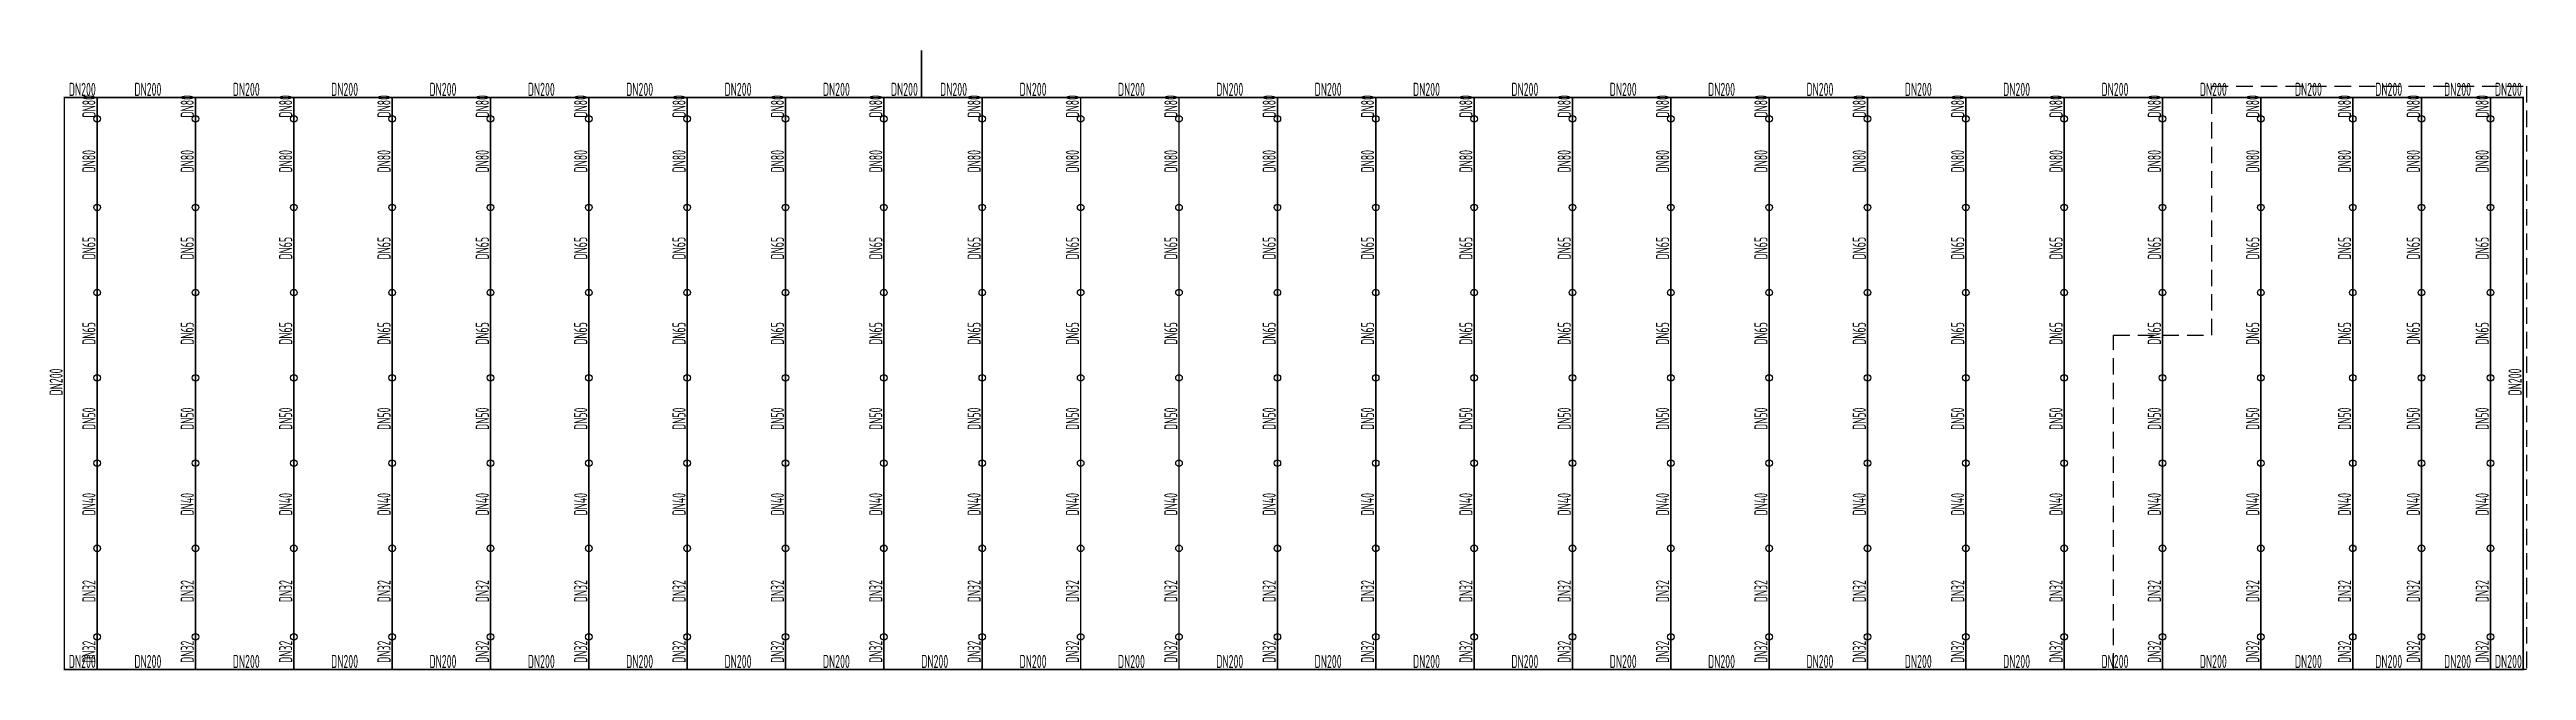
# Model space of a CAD drawing. Header units: millimetres. Extents: x 1622973 to 1895519, y 1781123 to 1975454.
# Drawn here: x 1765441 to 1840992, y 1807636 to 1826575 of the extents above; entities that cross this region are included whole.
import ezdxf

# ---------------------------------------------------------------- set-up
doc = ezdxf.new("R2010")
doc.units = ezdxf.units.MM
doc.header["$LTSCALE"] = 1000
doc.linetypes.add('DASHED', pattern=[0.75, 0.5, -0.25])
doc.layers.get('0').update_dxf_attribs({"linetype": 'CONTINUOUS'})
doc.layers.add('DIM_MODI', color=6, linetype='CONTINUOUS', plot=False)
for name, color, linetype in [('EQUIP_喷头', 7, 'CONTINUOUS'), ('PIPE-喷淋', 6, 'CONTINUOUS'), ('TEXT_喷淋', 7, 'CONTINUOUS')]:
    doc.layers.add(name, color=color, linetype=linetype)
doc.styles.add('_TWT_PIPEDN', font='GBENOR', dxfattribs={"width": 0.8, "height": 4, "bigfont": 'GBCBIG'})

msp = doc.modelspace()

# ---------------------------------------------------------------- texts
at = {"layer": 'TEXT_喷淋', "style": '_TWT_PIPEDN', "width": 0.64}
for s, rotation, p in [('DN200', 360, (1766029, 1825161)), ('DN200', 360, (1768029, 1825161)), ('DN200', 360, (1771029, 1825161)), ('DN200', 360, (1774029, 1825161)), ('DN200', 360, (1777029, 1825161)), ('DN200', 360, (1780029, 1825161)), ('DN200', 360, (1783029, 1825161)), ('DN200', 360, (1786029, 1825161)), ('DN200', 360, (1789029, 1825161)), ('DN200', 360, (1791104, 1825161)), ('DN200', 360, (1792604, 1825161)), ('DN200', 360, (1795029, 1825161)), ('DN200', 360, (1798029, 1825161)), ('DN200', 360, (1801029, 1825161)), ('DN200', 360, (1804029, 1825161)), ('DN200', 360, (1807029, 1825161)), ('DN200', 360, (1810029, 1825161)), ('DN200', 360, (1813029, 1825161)), ('DN200', 360, (1816029, 1825161)), ('DN200', 360, (1819029, 1825161)), ('DN200', 360, (1822029, 1825161)), ('DN200', 360, (1825029, 1825161)), ('DN200', 360, (1828029, 1825161)), ('DN200', 360, (1831029, 1825161)), ('DN200', 360, (1833929, 1825161)), ('DN200', 360, (1836379, 1825161)), ('DN200', 360, (1838479, 1825161)), ('DN200', 360, (1840029, 1825161)), ('DN80', 90, (1766842, 1824498)), ('DN80', 90, (1769842, 1824498)), ('DN80', 90, (1772842, 1824498)), ('DN80', 90, (1775842, 1824498)), ('DN80', 90, (1778842, 1824498)), ('DN80', 90, (1781842, 1824498)), ('DN80', 90, (1784842, 1824498)), ('DN80', 90, (1787842, 1824498)), ('DN80', 90, (1790842, 1824498)), ('DN80', 90, (1793842, 1824498)), ('DN80', 90, (1796842, 1824498)), ('DN80', 90, (1799842, 1824498)), ('DN80', 90, (1802842, 1824498)), ('DN80', 90, (1805842, 1824498)), ('DN80', 90, (1808842, 1824498)), ('DN80', 90, (1811842, 1824498)), ('DN80', 90, (1814842, 1824498)), ('DN80', 90, (1817842, 1824498)), ('DN80', 90, (1820842, 1824498)), ('DN80', 90, (1823842, 1824498)), ('DN80', 90, (1826842, 1824498)), ('DN80', 90, (1829842, 1824498)), ('DN80', 90, (1832842, 1824498)), ('DN80', 90, (1835642, 1824498)), ('DN80', 90, (1837742, 1824498)), ('DN80', 90, (1839842, 1824498)), ('DN80', 90, (1766842, 1822823)), ('DN80', 90, (1769842, 1822823)), ('DN80', 90, (1772842, 1822823)), ('DN80', 90, (1775842, 1822823)), ('DN80', 90, (1778842, 1822823)), ('DN80', 90, (1781842, 1822823)), ('DN80', 90, (1784842, 1822823)), ('DN80', 90, (1787842, 1822823)), ('DN80', 90, (1790842, 1822823)), ('DN80', 90, (1793842, 1822823)), ('DN80', 90, (1796842, 1822823)), ('DN80', 90, (1799842, 1822823)), ('DN80', 90, (1802842, 1822823)), ('DN80', 90, (1805842, 1822823)), ('DN80', 90, (1808842, 1822823)), ('DN80', 90, (1811842, 1822823)), ('DN80', 90, (1814842, 1822823)), ('DN80', 90, (1817842, 1822823)), ('DN80', 90, (1820842, 1822823)), ('DN80', 90, (1823842, 1822823)), ('DN80', 90, (1826842, 1822823)), ('DN80', 90, (1829842, 1822823)), ('DN80', 90, (1832842, 1822823)), ('DN80', 90, (1835642, 1822823)), ('DN80', 90, (1837742, 1822823)), ('DN80', 90, (1839842, 1822823)), ('DN65', 90, (1766842, 1820169)), ('DN65', 90, (1769842, 1820169)), ('DN65', 90, (1772842, 1820169)), ('DN65', 90, (1775842, 1820169)), ('DN65', 90, (1778842, 1820169)), ('DN65', 90, (1781842, 1820169)), ('DN65', 90, (1784842, 1820169)), ('DN65', 90, (1787842, 1820169)), ('DN65', 90, (1790842, 1820169)), ('DN65', 90, (1793842, 1820169)), ('DN65', 90, (1796842, 1820169)), ('DN65', 90, (1799842, 1820169)), ('DN65', 90, (1802842, 1820169)), ('DN65', 90, (1805842, 1820169)), ('DN65', 90, (1808842, 1820169)), ('DN65', 90, (1811842, 1820169)), ('DN65', 90, (1814842, 1820169)), ('DN65', 90, (1817842, 1820169)), ('DN65', 90, (1820842, 1820169)), ('DN65', 90, (1823842, 1820169)), ('DN65', 90, (1826842, 1820169)), ('DN65', 90, (1829842, 1820169)), ('DN65', 90, (1832842, 1820169)), ('DN65', 90, (1835642, 1820169)), ('DN65', 90, (1837742, 1820169)), ('DN65', 90, (1839842, 1820169)), ('DN65', 90, (1766842, 1817569)), ('DN65', 90, (1769842, 1817569)), ('DN65', 90, (1772842, 1817569)), ('DN65', 90, (1775842, 1817569)), ('DN65', 90, (1778842, 1817569)), ('DN65', 90, (1781842, 1817569)), ('DN65', 90, (1784842, 1817569)), ('DN65', 90, (1787842, 1817569)), ('DN65', 90, (1790842, 1817569)), ('DN65', 90, (1793842, 1817569)), ('DN65', 90, (1796842, 1817569)), ('DN65', 90, (1799842, 1817569)), ('DN65', 90, (1802842, 1817569)), ('DN65', 90, (1805842, 1817569)), ('DN65', 90, (1808842, 1817569)), ('DN65', 90, (1811842, 1817569)), ('DN65', 90, (1814842, 1817569)), ('DN65', 90, (1817842, 1817569)), ('DN65', 90, (1820842, 1817569)), ('DN65', 90, (1823842, 1817569)), ('DN65', 90, (1826842, 1817569)), ('DN65', 90, (1829842, 1817569)), ('DN65', 90, (1832842, 1817569)), ('DN65', 90, (1835642, 1817569)), ('DN65', 90, (1837742, 1817569)), ('DN65', 90, (1839842, 1817569)), ('DN200', 90, (1765842, 1816023)), ('DN200', 90, (1840842, 1816023)), ('DN50', 90, (1766842, 1814973)), ('DN50', 90, (1769842, 1814973)), ('DN50', 90, (1772842, 1814973)), ('DN50', 90, (1775842, 1814973)), ('DN50', 90, (1778842, 1814973)), ('DN50', 90, (1781842, 1814973)), ('DN50', 90, (1784842, 1814973)), ('DN50', 90, (1787842, 1814973)), ('DN50', 90, (1790842, 1814973)), ('DN50', 90, (1793842, 1814973)), ('DN50', 90, (1796842, 1814973)), ('DN50', 90, (1799842, 1814973)), ('DN50', 90, (1802842, 1814973)), ('DN50', 90, (1805842, 1814973)), ('DN50', 90, (1808842, 1814973)), ('DN50', 90, (1811842, 1814973)), ('DN50', 90, (1814842, 1814973)), ('DN50', 90, (1817842, 1814973)), ('DN50', 90, (1820842, 1814973)), ('DN50', 90, (1823842, 1814973)), ('DN50', 90, (1826842, 1814973)), ('DN50', 90, (1829842, 1814973)), ('DN50', 90, (1832842, 1814973)), ('DN50', 90, (1835642, 1814973)), ('DN50', 90, (1837742, 1814973)), ('DN50', 90, (1839842, 1814973)), ('DN40', 90, (1766842, 1812362)), ('DN40', 90, (1769842, 1812362)), ('DN40', 90, (1772842, 1812362)), ('DN40', 90, (1775842, 1812362)), ('DN40', 90, (1778842, 1812362)), ('DN40', 90, (1781842, 1812362)), ('DN40', 90, (1784842, 1812362)), ('DN40', 90, (1787842, 1812362)), ('DN40', 90, (1790842, 1812362)), ('DN40', 90, (1793842, 1812362)), ('DN40', 90, (1796842, 1812362)), ('DN40', 90, (1799842, 1812362)), ('DN40', 90, (1802842, 1812362)), ('DN40', 90, (1805842, 1812362)), ('DN40', 90, (1808842, 1812362)), ('DN40', 90, (1811842, 1812362)), ('DN40', 90, (1814842, 1812362)), ('DN40', 90, (1817842, 1812362)), ('DN40', 90, (1820842, 1812362)), ('DN40', 90, (1823842, 1812362)), ('DN40', 90, (1826842, 1812362)), ('DN40', 90, (1829842, 1812362)), ('DN40', 90, (1832842, 1812362)), ('DN40', 90, (1835642, 1812362)), ('DN40', 90, (1837742, 1812362)), ('DN40', 90, (1839842, 1812362)), ('DN32', 90, (1766842, 1809717)), ('DN32', 90, (1769842, 1809717)), ('DN32', 90, (1772842, 1809717)), ('DN32', 90, (1775842, 1809717)), ('DN32', 90, (1778842, 1809717)), ('DN32', 90, (1781842, 1809717)), ('DN32', 90, (1784842, 1809717)), ('DN32', 90, (1787842, 1809717)), ('DN32', 90, (1790842, 1809717)), ('DN32', 90, (1793842, 1809717)), ('DN32', 90, (1796842, 1809717)), ('DN32', 90, (1799842, 1809717)), ('DN32', 90, (1802842, 1809717)), ('DN32', 90, (1805842, 1809717)), ('DN32', 90, (1808842, 1809717)), ('DN32', 90, (1811842, 1809717)), ('DN32', 90, (1814842, 1809717)), ('DN32', 90, (1817842, 1809717)), ('DN32', 90, (1820842, 1809717)), ('DN32', 90, (1823842, 1809717)), ('DN32', 90, (1826842, 1809717)), ('DN32', 90, (1829842, 1809717)), ('DN32', 90, (1832842, 1809717)), ('DN32', 90, (1835642, 1809717)), ('DN32', 90, (1837742, 1809717)), ('DN32', 90, (1839842, 1809717)), ('DN200', 360, (1766029, 1807711)), ('DN32', 90, (1766842, 1807867)), ('DN200', 360, (1768029, 1807711)), ('DN32', 90, (1769842, 1807867)), ('DN200', 360, (1771029, 1807711)), ('DN32', 90, (1772842, 1807867)), ('DN200', 360, (1774029, 1807711)), ('DN32', 90, (1775842, 1807867)), ('DN200', 360, (1777029, 1807711)), ('DN32', 90, (1778842, 1807867)), ('DN200', 360, (1780029, 1807711)), ('DN32', 90, (1781842, 1807867)), ('DN200', 360, (1783029, 1807711)), ('DN32', 90, (1784842, 1807867)), ('DN200', 360, (1786029, 1807711)), ('DN32', 90, (1787842, 1807867)), ('DN200', 360, (1789029, 1807711)), ('DN32', 90, (1790842, 1807867)), ('DN200', 360, (1792029, 1807711)), ('DN32', 90, (1793842, 1807867)), ('DN200', 360, (1795029, 1807711)), ('DN32', 90, (1796842, 1807867)), ('DN200', 360, (1798029, 1807711)), ('DN32', 90, (1799842, 1807867)), ('DN200', 360, (1801029, 1807711)), ('DN32', 90, (1802842, 1807867)), ('DN200', 360, (1804029, 1807711)), ('DN32', 90, (1805842, 1807867)), ('DN200', 360, (1807029, 1807711)), ('DN32', 90, (1808842, 1807867)), ('DN200', 360, (1810029, 1807711)), ('DN32', 90, (1811842, 1807867)), ('DN200', 360, (1813029, 1807711)), ('DN32', 90, (1814842, 1807867)), ('DN200', 360, (1816029, 1807711)), ('DN32', 90, (1817842, 1807867)), ('DN200', 360, (1819029, 1807711)), ('DN32', 90, (1820842, 1807867)), ('DN200', 360, (1822029, 1807711)), ('DN32', 90, (1823842, 1807867)), ('DN200', 360, (1825029, 1807711)), ('DN32', 90, (1826842, 1807867)), ('DN200', 360, (1828029, 1807711)), ('DN32', 90, (1829842, 1807867)), ('DN200', 360, (1831029, 1807711)), ('DN32', 90, (1832842, 1807867)), ('DN200', 360, (1833929, 1807711)), ('DN32', 90, (1835642, 1807867)), ('DN200', 360, (1836379, 1807711)), ('DN32', 90, (1837742, 1807867)), ('DN200', 360, (1838479, 1807711)), ('DN32', 90, (1839842, 1807867)), ('DN200', 360, (1840029, 1807711))]:
    msp.add_text(s, height=400, rotation=rotation, dxfattribs=at).set_placement(p)

# ---------------------------------------------------------------- blocks, each defined once
blk = doc.blocks.new('$TwtSys$00000125')
blk.add_circle((0, 0, 0), 1)

# ---------------------------------------------------------------- hatches: boundary and pattern name
at = {"layer": 'PIPE-喷淋'}
for points in [[(1765892, 1825111), (1765867, 1825111), (1765867, 1825136)], [(1765892, 1825111), (1765892, 1825136), (1765867, 1825136)], [(1840892, 1825111), (1840892, 1825136), (1840917, 1825136)], [(1840892, 1825111), (1840917, 1825111), (1840917, 1825136)], [(1765892, 1807661), (1765867, 1807661), (1765867, 1807636)], [(1765892, 1807661), (1765892, 1807636), (1765867, 1807636)], [(1840892, 1807661), (1840892, 1807636), (1840917, 1807636)], [(1840892, 1807661), (1840917, 1807661), (1840917, 1807636)]]:
    msp.add_hatch(color=256, dxfattribs=at).paths.add_polyline_path(points)

# ---------------------------------------------------------------- linework, layer by layer
at = {"layer": 'DIM_MODI', "linetype": 'DASHED'}
msp.add_lwpolyline([(1828392, 1807661), (1828392, 1817861), (1831392, 1817861), (1831392, 1825461), (1840992, 1825461), (1840992, 1807661)], close=True, dxfattribs=at)
at = {"layer": 'PIPE-喷淋', "const_width": 50}
for points in [[(1792042, 1826550), (1792042, 1825111)], [(1765892, 1807661), (1765892, 1825111)], [(1766892, 1825111), (1765892, 1825111)], [(1766892, 1824461), (1766892, 1825111)], [(1769892, 1825111), (1766892, 1825111)], [(1769892, 1824461), (1769892, 1825111)], [(1772892, 1825111), (1769892, 1825111)], [(1772892, 1824461), (1772892, 1825111)], [(1775892, 1825111), (1772892, 1825111)], [(1775892, 1824461), (1775892, 1825111)], [(1778892, 1825111), (1775892, 1825111)], [(1778892, 1824461), (1778892, 1825111)], [(1781892, 1825111), (1778892, 1825111)], [(1781892, 1824461), (1781892, 1825111)], [(1784892, 1825111), (1781892, 1825111)], [(1784892, 1824461), (1784892, 1825111)], [(1787892, 1825111), (1784892, 1825111)], [(1787892, 1824461), (1787892, 1825111)], [(1790892, 1825111), (1787892, 1825111)], [(1792042, 1825111), (1790892, 1825111)], [(1790892, 1824461), (1790892, 1825111)], [(1793892, 1825111), (1792042, 1825111)], [(1793892, 1824461), (1793892, 1825111)], [(1796892, 1825111), (1793892, 1825111)], [(1796892, 1824461), (1796892, 1825111)], [(1799892, 1825111), (1796892, 1825111)], [(1799892, 1824461), (1799892, 1825111)], [(1802892, 1825111), (1799892, 1825111)], [(1802892, 1824461), (1802892, 1825111)], [(1805892, 1825111), (1802892, 1825111)], [(1805892, 1824461), (1805892, 1825111)], [(1808892, 1825111), (1805892, 1825111)], [(1808892, 1824461), (1808892, 1825111)], [(1811892, 1825111), (1808892, 1825111)], [(1811892, 1824461), (1811892, 1825111)], [(1814892, 1825111), (1811892, 1825111)], [(1814892, 1824461), (1814892, 1825111)], [(1817892, 1825111), (1814892, 1825111)], [(1817892, 1824461), (1817892, 1825111)], [(1820892, 1825111), (1817892, 1825111)], [(1820892, 1824461), (1820892, 1825111)], [(1823892, 1825111), (1820892, 1825111)], [(1823892, 1824461), (1823892, 1825111)], [(1826892, 1825111), (1823892, 1825111)], [(1826892, 1824461), (1826892, 1825111)], [(1829892, 1825111), (1826892, 1825111)], [(1829892, 1824461), (1829892, 1825111)], [(1832892, 1825111), (1829892, 1825111)], [(1832892, 1824461), (1832892, 1825111)], [(1835692, 1825111), (1832892, 1825111)], [(1835692, 1824461), (1835692, 1825111)], [(1837792, 1825111), (1835692, 1825111)], [(1837792, 1824461), (1837792, 1825111)], [(1839892, 1825111), (1837792, 1825111)], [(1840892, 1825111), (1839892, 1825111)], [(1839892, 1824461), (1839892, 1825111)], [(1840892, 1807661), (1840892, 1825111)], [(1766892, 1821761), (1766892, 1824461)], [(1769892, 1821761), (1769892, 1824461)], [(1772892, 1821761), (1772892, 1824461)], [(1775892, 1821761), (1775892, 1824461)], [(1778892, 1821761), (1778892, 1824461)], [(1781892, 1821761), (1781892, 1824461)], [(1784892, 1821761), (1784892, 1824461)], [(1787892, 1821761), (1787892, 1824461)], [(1790892, 1821761), (1790892, 1824461)], [(1793892, 1821761), (1793892, 1824461)], [(1796892, 1821761), (1796892, 1824461)], [(1799892, 1821761), (1799892, 1824461)], [(1802892, 1821761), (1802892, 1824461)], [(1805892, 1821761), (1805892, 1824461)], [(1808892, 1821761), (1808892, 1824461)], [(1811892, 1821761), (1811892, 1824461)], [(1814892, 1821761), (1814892, 1824461)], [(1817892, 1821761), (1817892, 1824461)], [(1820892, 1821761), (1820892, 1824461)], [(1823892, 1821761), (1823892, 1824461)], [(1826892, 1821761), (1826892, 1824461)], [(1829892, 1821761), (1829892, 1824461)], [(1832892, 1821761), (1832892, 1824461)], [(1835692, 1821761), (1835692, 1824461)], [(1837792, 1821761), (1837792, 1824461)], [(1839892, 1821761), (1839892, 1824461)], [(1766892, 1819161), (1766892, 1821761)], [(1769892, 1819161), (1769892, 1821761)], [(1772892, 1819161), (1772892, 1821761)], [(1775892, 1819161), (1775892, 1821761)], [(1778892, 1819161), (1778892, 1821761)], [(1781892, 1819161), (1781892, 1821761)], [(1784892, 1819161), (1784892, 1821761)], [(1787892, 1819161), (1787892, 1821761)], [(1790892, 1819161), (1790892, 1821761)], [(1793892, 1819161), (1793892, 1821761)], [(1796892, 1819161), (1796892, 1821761)], [(1799892, 1819161), (1799892, 1821761)], [(1802892, 1819161), (1802892, 1821761)], [(1805892, 1819161), (1805892, 1821761)], [(1808892, 1819161), (1808892, 1821761)], [(1811892, 1819161), (1811892, 1821761)], [(1814892, 1819161), (1814892, 1821761)], [(1817892, 1819161), (1817892, 1821761)], [(1820892, 1819161), (1820892, 1821761)], [(1823892, 1819161), (1823892, 1821761)], [(1826892, 1819161), (1826892, 1821761)], [(1829892, 1819161), (1829892, 1821761)], [(1832892, 1819161), (1832892, 1821761)], [(1835692, 1819161), (1835692, 1821761)], [(1837792, 1819161), (1837792, 1821761)], [(1839892, 1819161), (1839892, 1821761)], [(1766892, 1816561), (1766892, 1819161)], [(1769892, 1816561), (1769892, 1819161)], [(1772892, 1816561), (1772892, 1819161)], [(1775892, 1816561), (1775892, 1819161)], [(1778892, 1816561), (1778892, 1819161)], [(1781892, 1816561), (1781892, 1819161)], [(1784892, 1816561), (1784892, 1819161)], [(1787892, 1816561), (1787892, 1819161)], [(1790892, 1816561), (1790892, 1819161)], [(1793892, 1816561), (1793892, 1819161)], [(1796892, 1816561), (1796892, 1819161)], [(1799892, 1816561), (1799892, 1819161)], [(1802892, 1816561), (1802892, 1819161)], [(1805892, 1816561), (1805892, 1819161)], [(1808892, 1816561), (1808892, 1819161)], [(1811892, 1816561), (1811892, 1819161)], [(1814892, 1816561), (1814892, 1819161)], [(1817892, 1816561), (1817892, 1819161)], [(1820892, 1816561), (1820892, 1819161)], [(1823892, 1816561), (1823892, 1819161)], [(1826892, 1816561), (1826892, 1819161)], [(1829892, 1816561), (1829892, 1819161)], [(1832892, 1816561), (1832892, 1819161)], [(1835692, 1816561), (1835692, 1819161)], [(1837792, 1816561), (1837792, 1819161)], [(1839892, 1816561), (1839892, 1819161)], [(1766892, 1813961), (1766892, 1816561)], [(1769892, 1813961), (1769892, 1816561)], [(1772892, 1813961), (1772892, 1816561)], [(1775892, 1813961), (1775892, 1816561)], [(1778892, 1813961), (1778892, 1816561)], [(1781892, 1813961), (1781892, 1816561)], [(1784892, 1813961), (1784892, 1816561)], [(1787892, 1813961), (1787892, 1816561)], [(1790892, 1813961), (1790892, 1816561)], [(1793892, 1813961), (1793892, 1816561)], [(1796892, 1813961), (1796892, 1816561)], [(1799892, 1813961), (1799892, 1816561)], [(1802892, 1813961), (1802892, 1816561)], [(1805892, 1813961), (1805892, 1816561)], [(1808892, 1813961), (1808892, 1816561)], [(1811892, 1813961), (1811892, 1816561)], [(1814892, 1813961), (1814892, 1816561)], [(1817892, 1813961), (1817892, 1816561)], [(1820892, 1813961), (1820892, 1816561)], [(1823892, 1813961), (1823892, 1816561)], [(1826892, 1813961), (1826892, 1816561)], [(1829892, 1813961), (1829892, 1816561)], [(1832892, 1813961), (1832892, 1816561)], [(1835692, 1813961), (1835692, 1816561)], [(1837792, 1813961), (1837792, 1816561)], [(1839892, 1813961), (1839892, 1816561)], [(1766892, 1811361), (1766892, 1813961)], [(1769892, 1811361), (1769892, 1813961)], [(1772892, 1811361), (1772892, 1813961)], [(1775892, 1811361), (1775892, 1813961)], [(1778892, 1811361), (1778892, 1813961)], [(1781892, 1811361), (1781892, 1813961)], [(1784892, 1811361), (1784892, 1813961)], [(1787892, 1811361), (1787892, 1813961)], [(1790892, 1811361), (1790892, 1813961)], [(1793892, 1811361), (1793892, 1813961)], [(1796892, 1811361), (1796892, 1813961)], [(1799892, 1811361), (1799892, 1813961)], [(1802892, 1811361), (1802892, 1813961)], [(1805892, 1811361), (1805892, 1813961)], [(1808892, 1811361), (1808892, 1813961)], [(1811892, 1811361), (1811892, 1813961)], [(1814892, 1811361), (1814892, 1813961)], [(1817892, 1811361), (1817892, 1813961)], [(1820892, 1811361), (1820892, 1813961)], [(1823892, 1811361), (1823892, 1813961)], [(1826892, 1811361), (1826892, 1813961)], [(1829892, 1811361), (1829892, 1813961)], [(1832892, 1811361), (1832892, 1813961)], [(1835692, 1811361), (1835692, 1813961)], [(1837792, 1811361), (1837792, 1813961)], [(1839892, 1811361), (1839892, 1813961)], [(1766892, 1808661), (1766892, 1811361)], [(1769892, 1808661), (1769892, 1811361)], [(1772892, 1808661), (1772892, 1811361)], [(1775892, 1808661), (1775892, 1811361)], [(1778892, 1808661), (1778892, 1811361)], [(1781892, 1808661), (1781892, 1811361)], [(1784892, 1808661), (1784892, 1811361)], [(1787892, 1808661), (1787892, 1811361)], [(1790892, 1808661), (1790892, 1811361)], [(1793892, 1808661), (1793892, 1811361)], [(1796892, 1808661), (1796892, 1811361)], [(1799892, 1808661), (1799892, 1811361)], [(1802892, 1808661), (1802892, 1811361)], [(1805892, 1808661), (1805892, 1811361)], [(1808892, 1808661), (1808892, 1811361)], [(1811892, 1808661), (1811892, 1811361)], [(1814892, 1808661), (1814892, 1811361)], [(1817892, 1808661), (1817892, 1811361)], [(1820892, 1808661), (1820892, 1811361)], [(1823892, 1808661), (1823892, 1811361)], [(1826892, 1808661), (1826892, 1811361)], [(1829892, 1808661), (1829892, 1811361)], [(1832892, 1808661), (1832892, 1811361)], [(1835692, 1808661), (1835692, 1811361)], [(1837792, 1808661), (1837792, 1811361)], [(1839892, 1808661), (1839892, 1811361)], [(1766892, 1807661), (1766892, 1808661)], [(1769892, 1807661), (1769892, 1808661)], [(1772892, 1807661), (1772892, 1808661)], [(1775892, 1807661), (1775892, 1808661)], [(1778892, 1807661), (1778892, 1808661)], [(1781892, 1807661), (1781892, 1808661)], [(1784892, 1807661), (1784892, 1808661)], [(1787892, 1807661), (1787892, 1808661)], [(1790892, 1807661), (1790892, 1808661)], [(1793892, 1807661), (1793892, 1808661)], [(1796892, 1807661), (1796892, 1808661)], [(1799892, 1807661), (1799892, 1808661)], [(1802892, 1807661), (1802892, 1808661)], [(1805892, 1807661), (1805892, 1808661)], [(1808892, 1807661), (1808892, 1808661)], [(1811892, 1807661), (1811892, 1808661)], [(1814892, 1807661), (1814892, 1808661)], [(1817892, 1807661), (1817892, 1808661)], [(1820892, 1807661), (1820892, 1808661)], [(1823892, 1807661), (1823892, 1808661)], [(1826892, 1807661), (1826892, 1808661)], [(1829892, 1807661), (1829892, 1808661)], [(1832892, 1807661), (1832892, 1808661)], [(1835692, 1807661), (1835692, 1808661)], [(1837792, 1807661), (1837792, 1808661)], [(1839892, 1807661), (1839892, 1808661)], [(1766892, 1807661), (1765892, 1807661)], [(1769892, 1807661), (1766892, 1807661)], [(1772892, 1807661), (1769892, 1807661)], [(1775892, 1807661), (1772892, 1807661)], [(1778892, 1807661), (1775892, 1807661)], [(1781892, 1807661), (1778892, 1807661)], [(1784892, 1807661), (1781892, 1807661)], [(1787892, 1807661), (1784892, 1807661)], [(1790892, 1807661), (1787892, 1807661)], [(1793892, 1807661), (1790892, 1807661)], [(1796892, 1807661), (1793892, 1807661)], [(1799892, 1807661), (1796892, 1807661)], [(1802892, 1807661), (1799892, 1807661)], [(1805892, 1807661), (1802892, 1807661)], [(1808892, 1807661), (1805892, 1807661)], [(1811892, 1807661), (1808892, 1807661)], [(1814892, 1807661), (1811892, 1807661)], [(1817892, 1807661), (1814892, 1807661)], [(1820892, 1807661), (1817892, 1807661)], [(1823892, 1807661), (1820892, 1807661)], [(1826892, 1807661), (1823892, 1807661)], [(1829892, 1807661), (1826892, 1807661)], [(1832892, 1807661), (1829892, 1807661)], [(1835692, 1807661), (1832892, 1807661)], [(1837792, 1807661), (1835692, 1807661)], [(1839892, 1807661), (1837792, 1807661)], [(1840892, 1807661), (1839892, 1807661)]]:
    msp.add_lwpolyline(points, dxfattribs=at)

# ---------------------------------------------------------------- block references
at = {"layer": 'EQUIP_喷头', "xscale": 100, "yscale": 100, "zscale": 100}
for p in [(1766892, 1824461), (1769892, 1824461), (1772892, 1824461), (1775892, 1824461), (1778892, 1824461), (1781892, 1824461), (1784892, 1824461), (1787892, 1824461), (1790892, 1824461), (1793892, 1824461), (1796892, 1824461), (1799892, 1824461), (1802892, 1824461), (1805892, 1824461), (1808892, 1824461), (1811892, 1824461), (1814892, 1824461), (1817892, 1824461), (1820892, 1824461), (1823892, 1824461), (1826892, 1824461), (1829892, 1824461), (1832892, 1824461), (1835692, 1824461), (1837792, 1824461), (1839892, 1824461), (1766892, 1821761), (1769892, 1821761), (1772892, 1821761), (1775892, 1821761), (1778892, 1821761), (1781892, 1821761), (1784892, 1821761), (1787892, 1821761), (1790892, 1821761), (1793892, 1821761), (1796892, 1821761), (1799892, 1821761), (1802892, 1821761), (1805892, 1821761), (1808892, 1821761), (1811892, 1821761), (1814892, 1821761), (1817892, 1821761), (1820892, 1821761), (1823892, 1821761), (1826892, 1821761), (1829892, 1821761), (1832892, 1821761), (1835692, 1821761), (1837792, 1821761), (1839892, 1821761), (1766892, 1819161), (1769892, 1819161), (1772892, 1819161), (1775892, 1819161), (1778892, 1819161), (1781892, 1819161), (1784892, 1819161), (1787892, 1819161), (1790892, 1819161), (1793892, 1819161), (1796892, 1819161), (1799892, 1819161), (1802892, 1819161), (1805892, 1819161), (1808892, 1819161), (1811892, 1819161), (1814892, 1819161), (1817892, 1819161), (1820892, 1819161), (1823892, 1819161), (1826892, 1819161), (1829892, 1819161), (1832892, 1819161), (1835692, 1819161), (1837792, 1819161), (1839892, 1819161), (1766892, 1816561), (1769892, 1816561), (1772892, 1816561), (1775892, 1816561), (1778892, 1816561), (1781892, 1816561), (1784892, 1816561), (1787892, 1816561), (1790892, 1816561), (1793892, 1816561), (1796892, 1816561), (1799892, 1816561), (1802892, 1816561), (1805892, 1816561), (1808892, 1816561), (1811892, 1816561), (1814892, 1816561), (1817892, 1816561), (1820892, 1816561), (1823892, 1816561), (1826892, 1816561), (1829892, 1816561), (1832892, 1816561), (1835692, 1816561), (1837792, 1816561), (1839892, 1816561), (1766892, 1813961), (1769892, 1813961), (1772892, 1813961), (1775892, 1813961), (1778892, 1813961), (1781892, 1813961), (1784892, 1813961), (1787892, 1813961), (1790892, 1813961), (1793892, 1813961), (1796892, 1813961), (1799892, 1813961), (1802892, 1813961), (1805892, 1813961), (1808892, 1813961), (1811892, 1813961), (1814892, 1813961), (1817892, 1813961), (1820892, 1813961), (1823892, 1813961), (1826892, 1813961), (1829892, 1813961), (1832892, 1813961), (1835692, 1813961), (1837792, 1813961), (1839892, 1813961), (1766892, 1811361), (1769892, 1811361), (1772892, 1811361), (1775892, 1811361), (1778892, 1811361), (1781892, 1811361), (1784892, 1811361), (1787892, 1811361), (1790892, 1811361), (1793892, 1811361), (1796892, 1811361), (1799892, 1811361), (1802892, 1811361), (1805892, 1811361), (1808892, 1811361), (1811892, 1811361), (1814892, 1811361), (1817892, 1811361), (1820892, 1811361), (1823892, 1811361), (1826892, 1811361), (1829892, 1811361), (1832892, 1811361), (1835692, 1811361), (1837792, 1811361), (1839892, 1811361), (1766892, 1808661), (1769892, 1808661), (1772892, 1808661), (1775892, 1808661), (1778892, 1808661), (1781892, 1808661), (1784892, 1808661), (1787892, 1808661), (1790892, 1808661), (1793892, 1808661), (1796892, 1808661), (1799892, 1808661), (1802892, 1808661), (1805892, 1808661), (1808892, 1808661), (1811892, 1808661), (1814892, 1808661), (1817892, 1808661), (1820892, 1808661), (1823892, 1808661), (1826892, 1808661), (1829892, 1808661), (1832892, 1808661), (1835692, 1808661), (1837792, 1808661), (1839892, 1808661)]:
    msp.add_blockref('$TwtSys$00000125', p, dxfattribs=at)

msp.set_redraw_order([(e.dxf.handle, doc.entitydb.next_handle()) for e in msp.query("TEXT MTEXT ATTDEF DIMENSION ARC_DIMENSION")])  # texts and dimensions are drawn at this point

doc.saveas('drawing.dxf')
